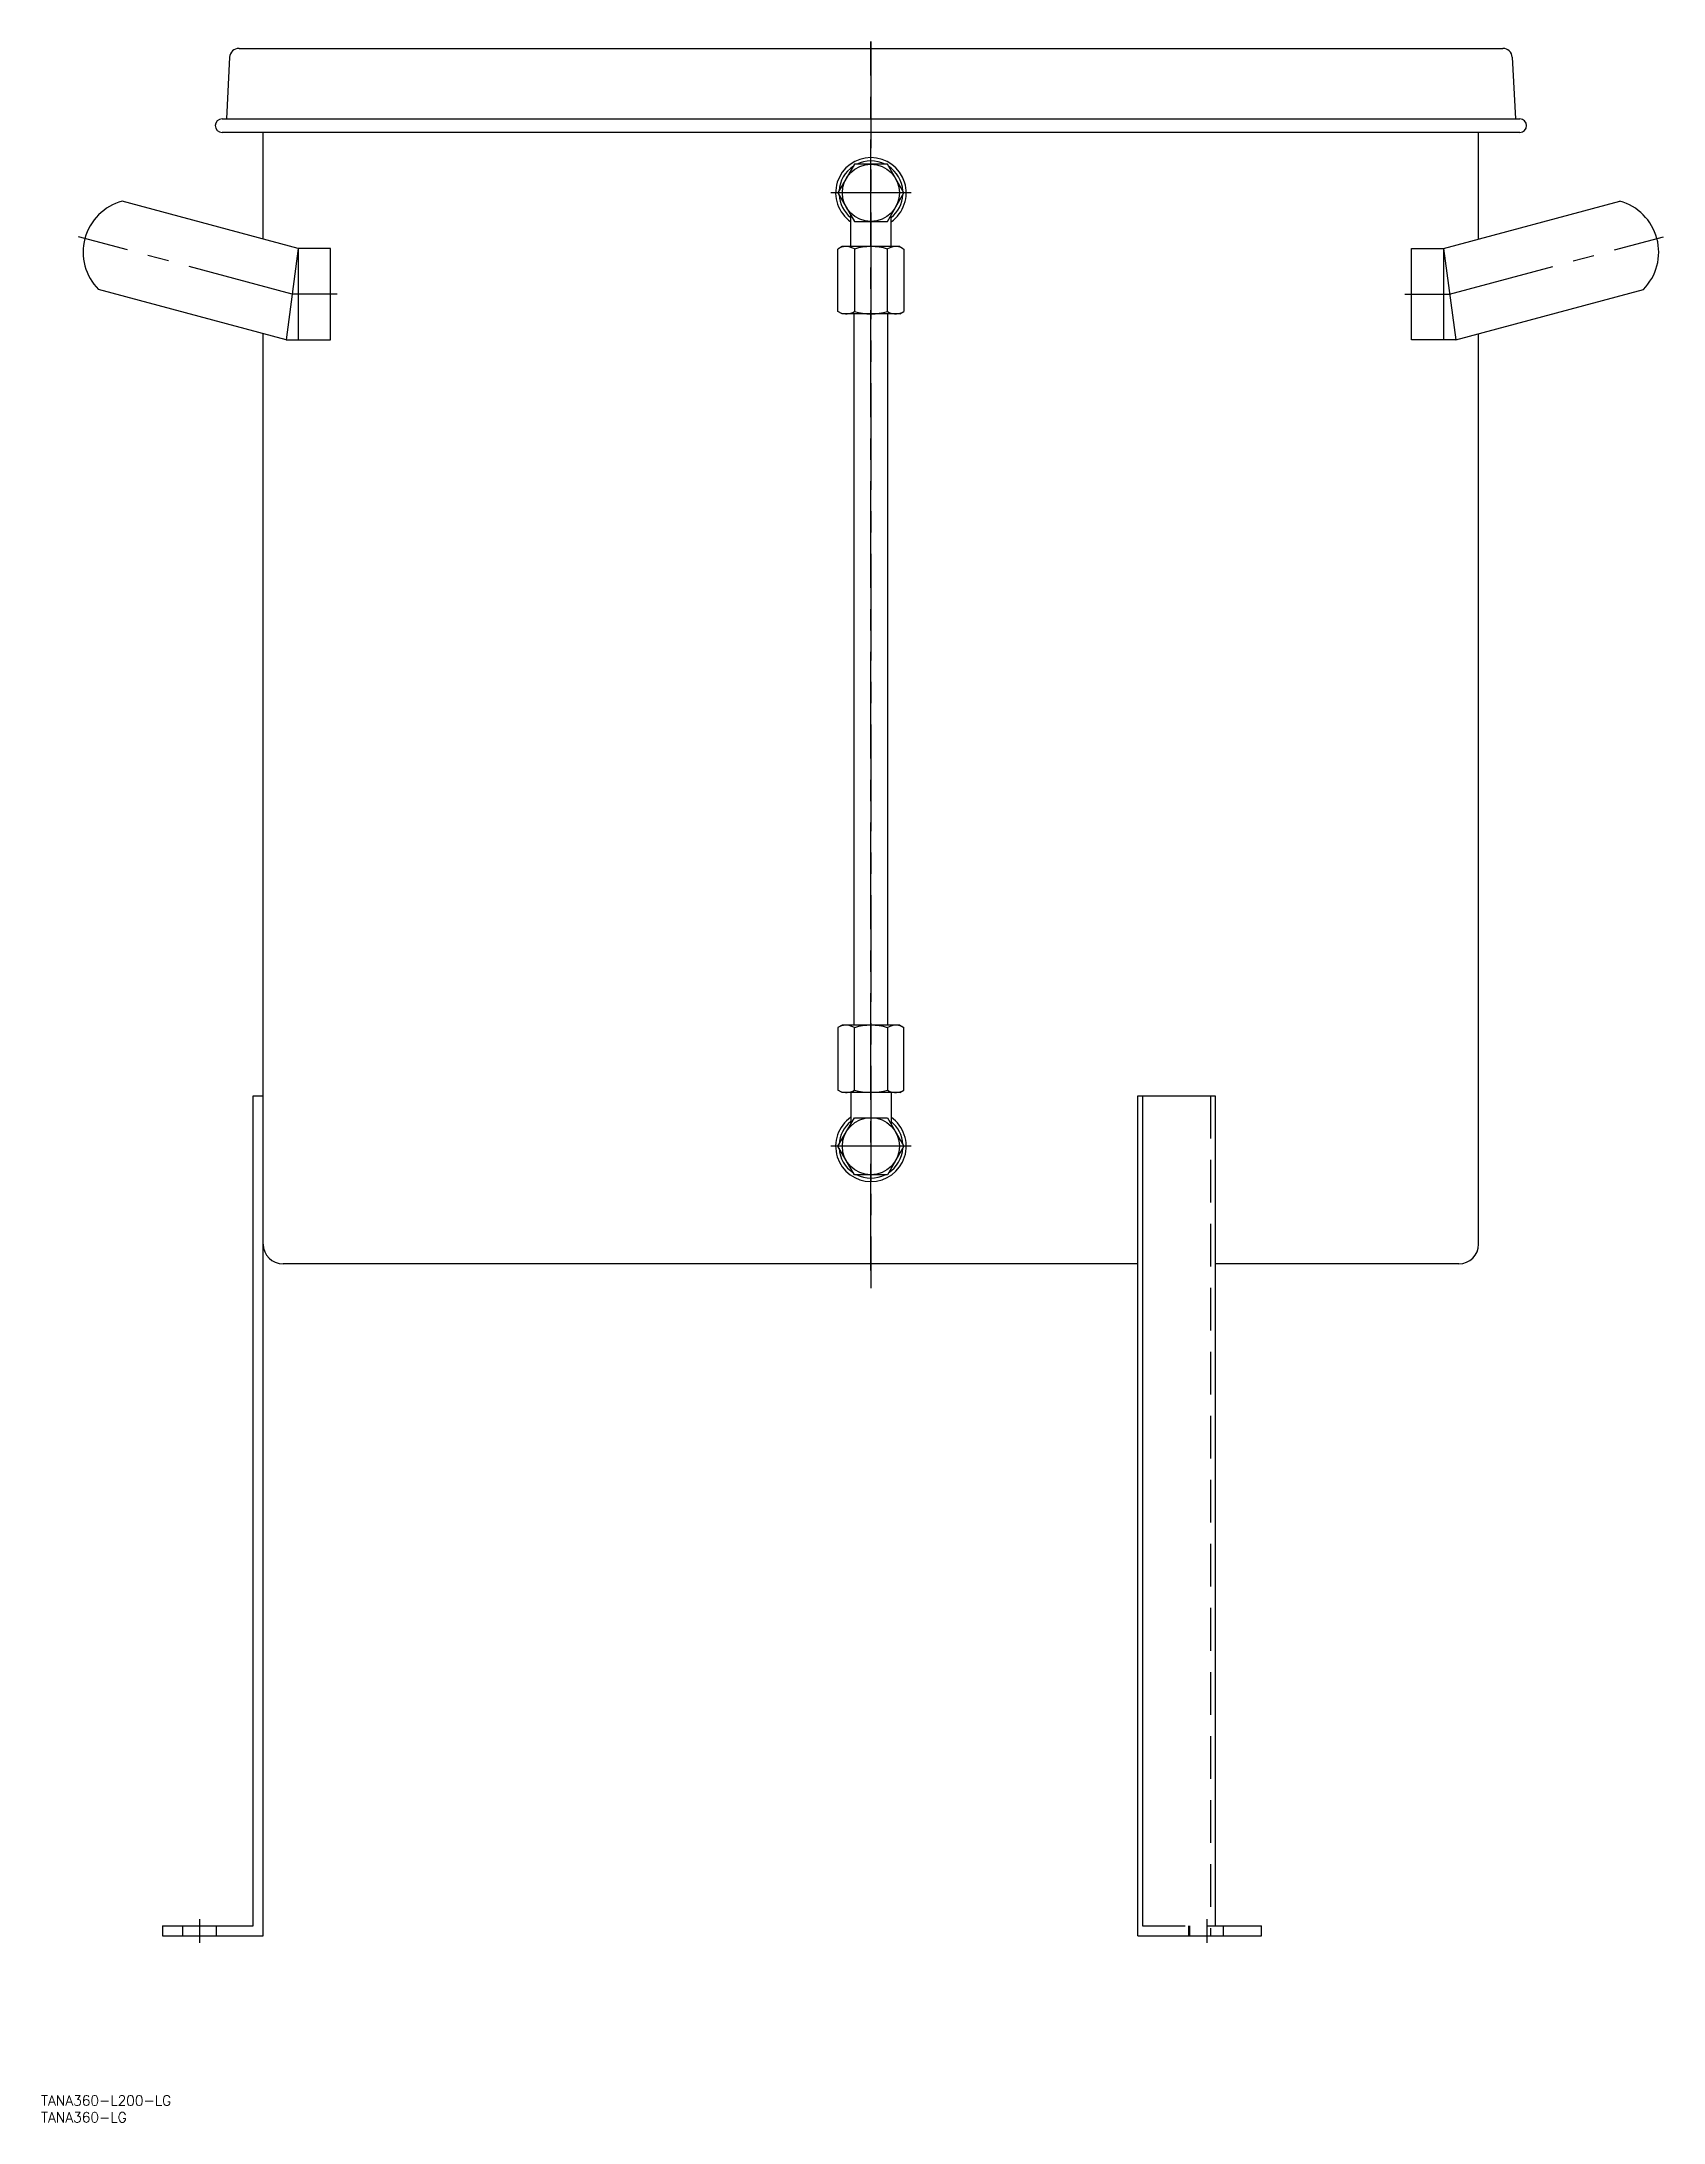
# Model space of a CAD drawing. Extents: x -247 to 766, y -898 to 200.
# Drawn here: x -247 to 236, y -898 to -279 of the extents above; entities that cross this region are included whole.
import ezdxf

# ---------------------------------------------------------------- set-up
doc = ezdxf.new("R2010")
doc.units = 0
doc.linetypes.add('CENTER', pattern=[50.8, 31.75, -6.35, 6.35, -6.35])
doc.linetypes.add('DASHED', pattern=[19.05, 12.7, -6.35])
doc.layers.get('0').update_dxf_attribs({"linetype": 'CONTINUOUS'})
doc.layers.add('CENTER', color=1, linetype='CONTINUOUS')
doc.styles.get("Standard").update_dxf_attribs({"font": 'txt.shx', "height": 3, "bigfont": 'bigfont.shx'})

msp = doc.modelspace()

# ---------------------------------------------------------------- texts
at = {"color": 7, "linetype": 'CONTINUOUS'}
for s, p in [('TANA360-L200-LG', (-247, -893.12)), ('TANA360-LG', (-247, -898.12))]:
    msp.add_text(s, height=3, dxfattribs=at).set_placement(p)

# ---------------------------------------------------------------- linework, layer by layer
at = {"color": 7, "linetype": 'CONTINUOUS'}
for p, q in [((-190.9, -283.6), (-191.86, -301.95)), ((-188.1, -280.95), (188.1, -280.95)), ((190.9, -283.6), (191.86, -301.95)), ((-193.17, -301.95), (193.17, -301.95)), ((193.17, -305.95), (-193.17, -305.95)), ((-180.9, -337.67), (-180.9, -305.95)), ((180.9, -337.67), (180.9, -305.95)), ((-4.91, -315.45), (-9.81, -323.95)), ((4.91, -315.45), (-4.91, -315.45)), ((9.81, -323.95), (4.91, -315.45)), ((-170.48, -340.46), (-222.91, -326.41)), ((-9.81, -323.95), (-4.91, -332.45)), ((-9.81, -323.95), (-4.91, -332.45)), ((4.91, -332.45), (9.81, -323.95)), ((4.91, -332.45), (9.81, -323.95)), ((170.48, -340.46), (222.91, -326.41)), ((-6, -339.95), (-6, -330.55)), ((-4.91, -332.45), (4.91, -332.45)), ((-4.91, -332.45), (4.91, -332.45)), ((6, -339.95), (6, -330.55)), ((-170.48, -340.46), (-174.06, -367.66)), ((-160.88, -340.46), (-170.48, -340.46)), ((-170.48, -340.46), (-170.48, -367.66)), ((-160.88, -367.66), (-160.88, -340.46)), ((-8.58, -339.95), (-9.81, -340.66)), ((8.58, -339.95), (-8.58, -339.95)), ((8.58, -339.95), (9.81, -340.66)), ((160.88, -367.66), (160.88, -340.46)), ((160.88, -340.46), (170.48, -340.46)), ((170.48, -340.46), (170.48, -367.66)), ((170.48, -340.46), (174.06, -367.66)), ((-9.81, -359.23), (-9.81, -340.66)), ((-4.91, -340.66), (-4.91, -359.23)), ((4.91, -359.23), (4.91, -340.66)), ((9.81, -340.66), (9.81, -359.23)), ((-174.06, -367.66), (-229.95, -352.68)), ((174.06, -367.66), (229.95, -352.68)), ((-8.58, -359.95), (-9.81, -359.23)), ((8.58, -359.95), (-8.58, -359.95)), ((-5, -571.65), (-5, -359.95)), ((5, -571.65), (5, -359.95)), ((8.58, -359.95), (9.81, -359.23)), ((-180.9, -842.65), (-180.9, -365.83)), ((-174.06, -367.66), (-160.88, -367.66)), ((174.06, -367.66), (160.88, -367.66)), ((180.9, -636.75), (180.9, -365.83)), ((-8.58, -571.65), (-9.81, -572.36)), ((-9.81, -572.36), (-9.81, -590.93)), ((8.58, -571.65), (-8.58, -571.65)), ((-4.91, -590.93), (-4.91, -572.36)), ((4.91, -572.36), (4.91, -590.93)), ((8.58, -571.65), (9.81, -572.36)), ((9.81, -590.93), (9.81, -572.36)), ((-183.9, -592.65), (-180.8, -592.65)), ((-183.9, -839.65), (-183.9, -592.65)), ((-8.58, -591.65), (-9.81, -590.93)), ((8.58, -591.65), (-8.58, -591.65)), ((-6, -591.65), (-6, -601.04)), ((6, -591.65), (6, -601.04)), ((8.58, -591.65), (9.81, -590.93)), ((79.41, -842.65), (79.41, -592.65)), ((79.41, -592.65), (102.49, -592.65)), ((80.84, -592.65), (80.84, -839.65)), ((102.49, -592.65), (102.49, -839.65)), ((-9.81, -607.65), (-4.91, -599.15)), ((-4.91, -599.15), (4.91, -599.15)), ((4.91, -599.15), (9.81, -607.65)), ((-4.91, -616.15), (-9.81, -607.65)), ((9.81, -607.65), (4.91, -616.15)), ((4.91, -616.15), (-4.91, -616.15)), ((79.41, -642.65), (-175, -642.65)), ((175, -642.65), (102.49, -642.65)), ((-210.9, -839.65), (-183.9, -839.65)), ((-210.9, -839.65), (-210.9, -842.65)), ((94.62, -842.65), (94.62, -839.65)), ((102.49, -839.65), (116.28, -839.65)), ((116.28, -842.65), (116.28, -839.65)), ((-210.9, -842.65), (-180.9, -842.65)), ((79.41, -842.65), (116.28, -842.65))]:
    msp.add_line(p, q, dxfattribs=at)
at = {"color": 3, "linetype": 'DASHED'}
for p, q in [((101.06, -592.65), (101.06, -842.65)), ((-204.9, -839.65), (-204.9, -842.65)), ((-194.9, -839.65), (-194.9, -842.65)), ((80.84, -839.65), (102.49, -839.65)), ((94.95, -842.65), (94.95, -839.65)), ((104.95, -842.65), (104.95, -839.65))]:
    msp.add_line(p, q, dxfattribs=at)
at = {"color": 7, "linetype": 'CONTINUOUS'}
for centre in [(0, -323.95), (0, -323.95), (0, -607.65)]:
    msp.add_circle(centre, 8.5, dxfattribs=at)
for centre, radius, start, end in [((-188.1, -283.75), 2.8, 90, 177), ((188.1, -283.75), 2.8, 3, 90), ((-193.17, -303.95), 2, 90, 270), ((193.17, -303.95), 2, 270, 90), ((0, -323.95), 10.5, 304.8499, 235.1501), ((0, -323.95), 10.5, 304.8499, 235.1501), ((0, -323.95), 9.5, 63.47465, 116.52535), ((0, -323.95), 9.5, 123.47465, 176.52535), ((0, -323.95), 9.5, 3.47465, 56.52535), ((-218.74, -341.61), 15.76, 105.32892, 224.67108), ((0, -323.95), 9.5, 183.47465, 230.83329), ((0, -323.95), 9.5, 309.16671, 356.52535), ((218.74, -341.61), 15.76, 315.32892, 74.67108), ((-7.38, -344.59), 4.65, 57.79693, 114.01229), ((0, -357.16), 17.21, 73.43184, 106.56816), ((7.38, -344.59), 4.65, 65.98771, 122.20307), ((-7.38, -355.3), 4.65, 245.98771, 302.20307), ((0, -342.74), 17.21, 253.43184, 286.56816), ((7.38, -355.3), 4.65, 237.79693, 294.01229), ((-7.38, -576.29), 4.65, 57.79693, 114.01229), ((0, -588.86), 17.21, 73.43184, 106.56816), ((7.38, -576.29), 4.65, 65.98771, 122.20307), ((-7.38, -587), 4.65, 245.98771, 302.20307), ((0, -574.44), 17.21, 253.43184, 286.56816), ((7.38, -587), 4.65, 237.79693, 294.01229), ((0, -607.65), 10.5, 124.8499, 55.1501), ((0, -607.65), 9.5, 129.16671, 176.52535), ((0, -607.65), 9.5, 3.47465, 50.83329), ((0, -607.65), 9.5, 183.47465, 236.52535), ((0, -607.65), 9.5, 303.47465, 356.52535), ((0, -607.65), 9.5, 243.47465, 296.52535), ((-175, -636.75), 5.9, 180, 270), ((175, -636.75), 5.9, 270, 0)]:
    msp.add_arc(centre, radius, start, end, dxfattribs=at)
at = {"layer": 'CENTER', "color": 1, "linetype": 'CENTER'}
for p, q in [((0, -644.65), (0, -278.95)), ((0, -278.95), (0, -649.85)), ((0, -334.57), (0, -313.32)), ((0, -334.57), (0, -313.32)), ((11.94, -323.95), (-11.94, -323.95)), ((11.94, -323.95), (-11.94, -323.95)), ((-172.27, -354.06), (-235.89, -337.01)), ((172.27, -354.06), (235.89, -337.01)), ((-158.88, -354.06), (-172.27, -354.06)), ((158.88, -354.06), (172.27, -354.06)), ((0, -597.02), (0, -618.27)), ((11.94, -607.65), (-11.94, -607.65)), ((-199.9, -837.65), (-199.9, -844.65)), ((99.95, -837.65), (99.95, -844.65))]:
    msp.add_line(p, q, dxfattribs=at)

msp.set_redraw_order([(e.dxf.handle, doc.entitydb.next_handle()) for e in msp.query("TEXT MTEXT ATTDEF DIMENSION ARC_DIMENSION")])  # texts and dimensions are drawn at this point

doc.saveas('drawing.dxf')
